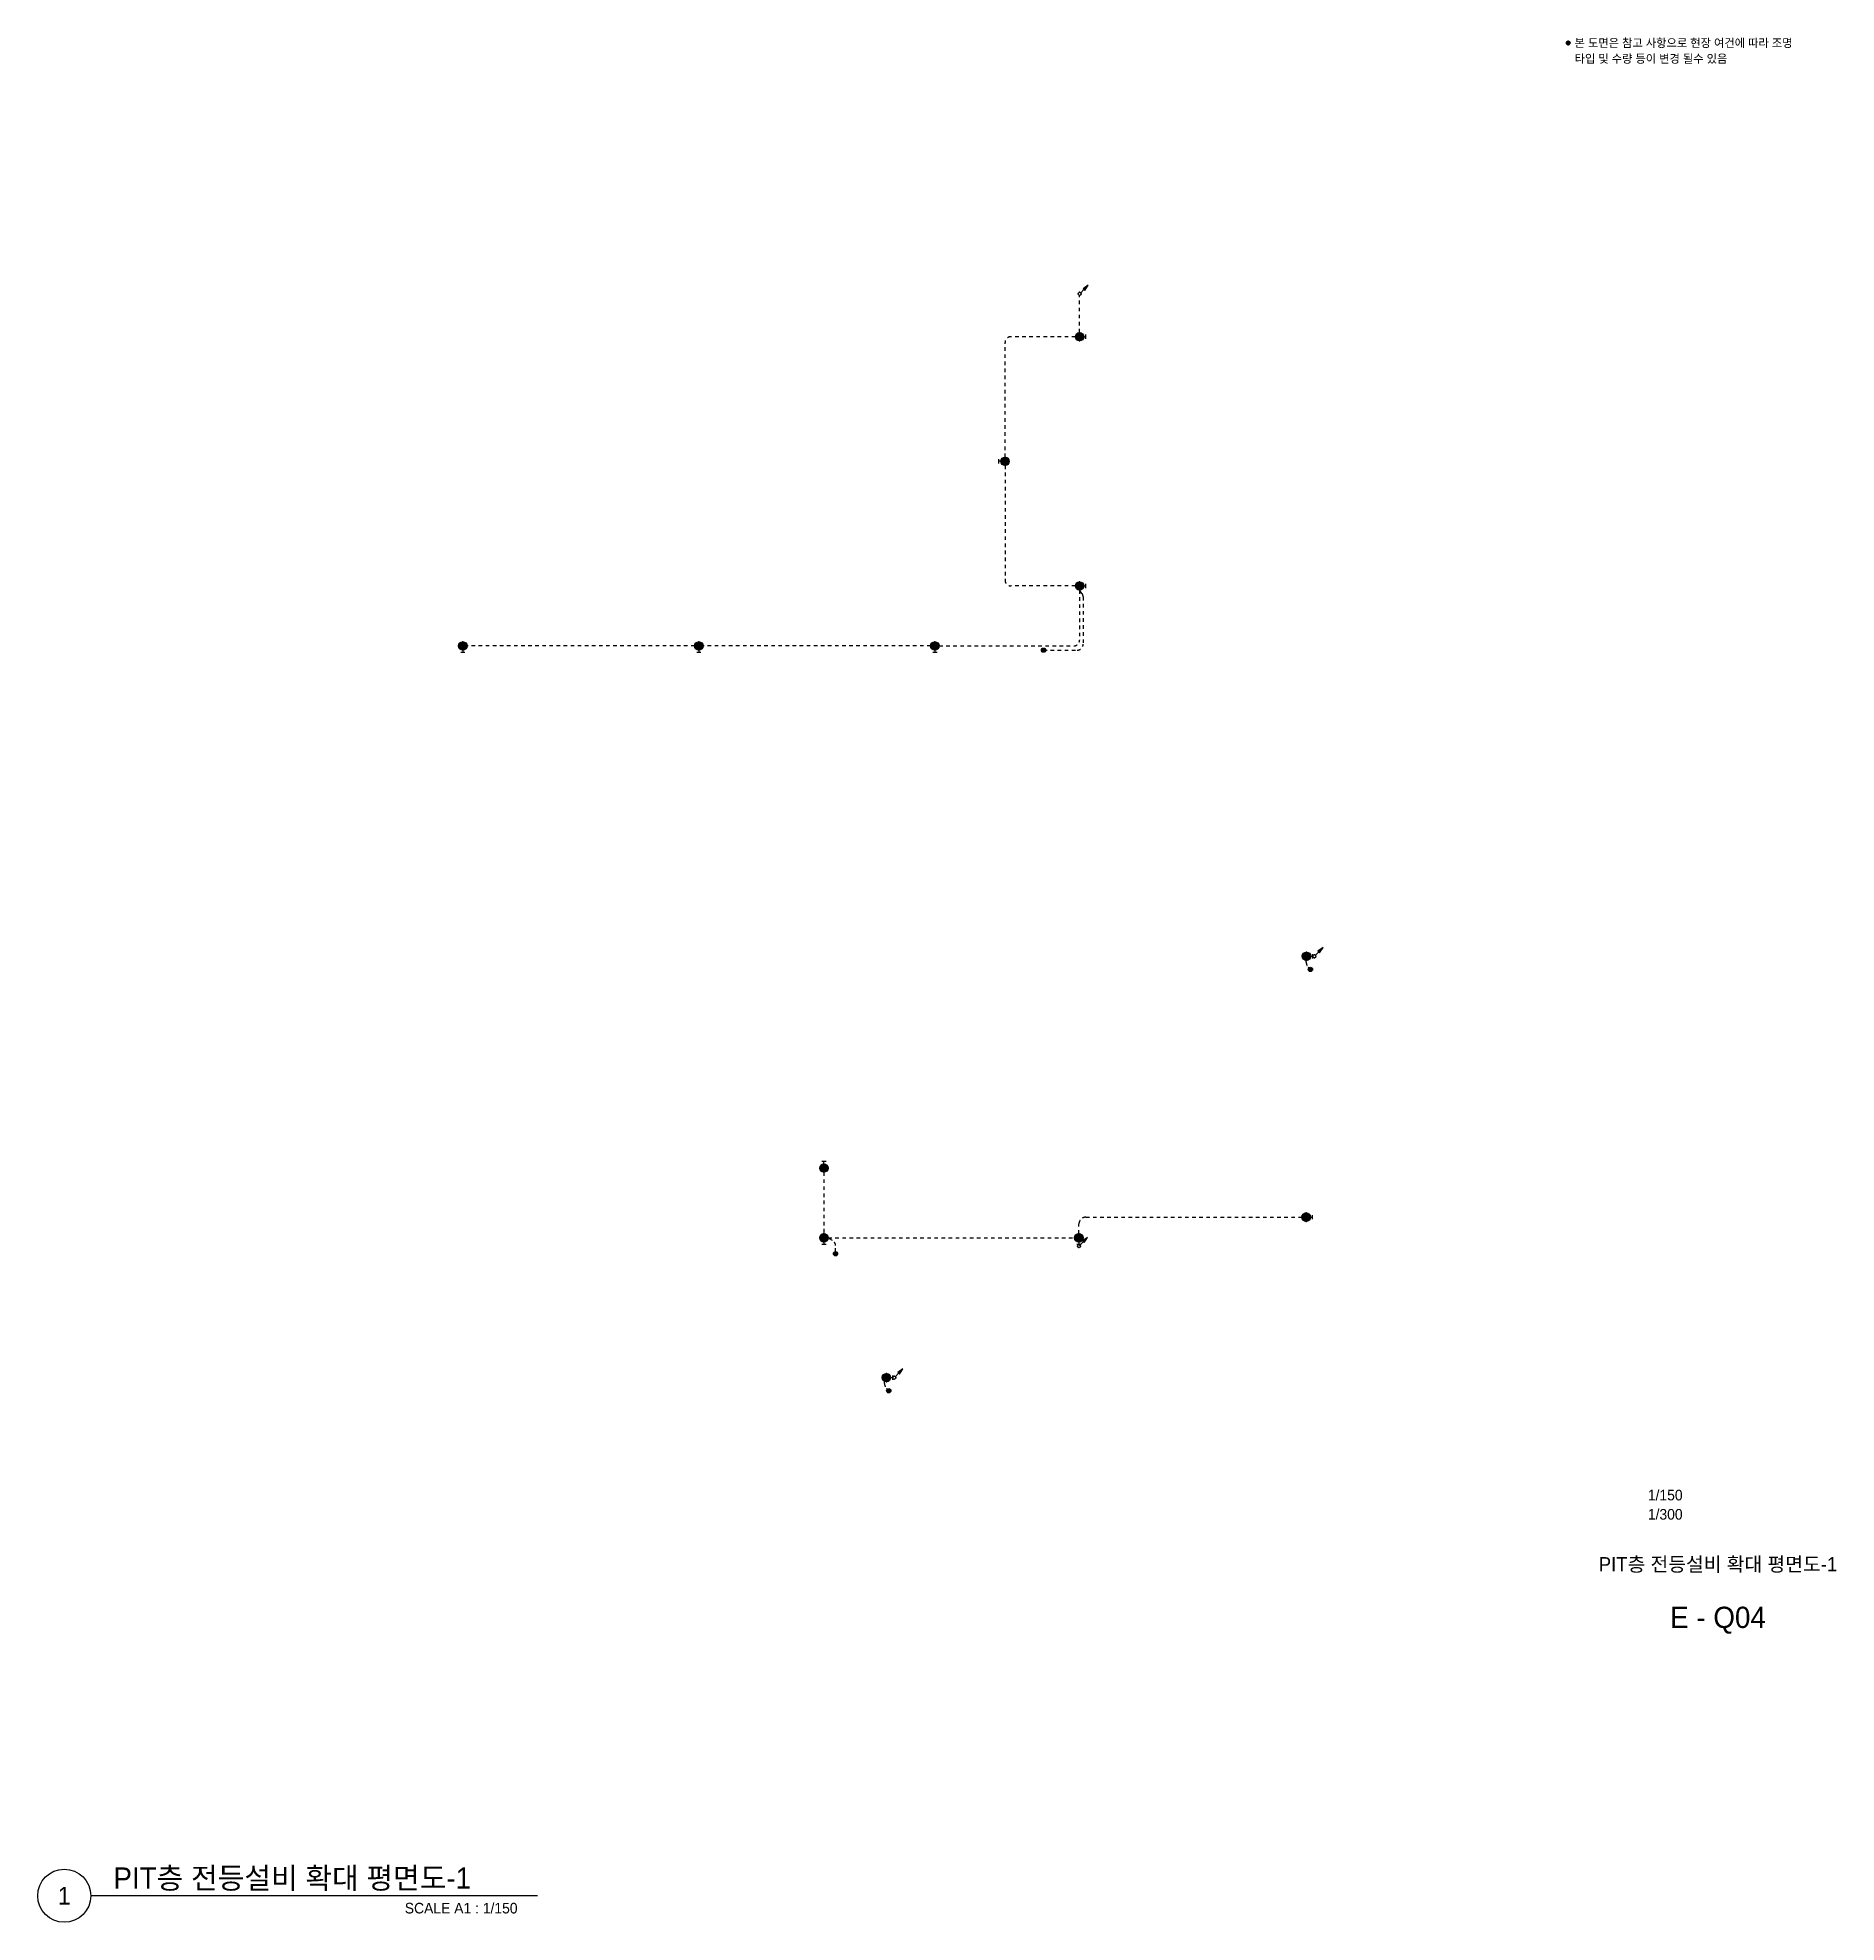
# Model space of a CAD drawing. Header units: millimetres. Extents: x 86947 to 500447, y -530175 to 1059536.
# Drawn here: x 297739 to 373938, y -530175 to -450332 of the extents above; entities that cross this region are included whole.
import ezdxf
from ezdxf.enums import TextEntityAlignment as Align

# ---------------------------------------------------------------- set-up
doc = ezdxf.new("R2010")
doc.units = ezdxf.units.MM
doc.header["$LTSCALE"] = 150
doc.linetypes.add('D1', pattern=[3, 1, -1, 1])
for name, color, linetype in [('------03 Lighting Fixture', 3, 'Continuous'), ('------04 Lighting Switch', 2, 'Continuous'), ('-----20 General Symbol', 3, 'Continuous'), ('-----23 Concealed or Exposed Wire', 4, 'D1'), ('-----30 Text', 2, 'Continuous'), ('-----41 Drawing Title', 2, 'Continuous'), ('-----42 Drawing Number', 2, 'Continuous'), ('-----43 Drawing Scale', 3, 'Continuous')]:
    doc.layers.add(name, color=color, linetype=linetype)
doc.styles.add('ELEC', font='')
doc.styles.get('ELEC').set_extended_font_data('Dotum')

msp = doc.modelspace()

# ---------------------------------------------------------------- texts
at = {"layer": '-----41 Drawing Title', "style": 'ELEC'}
msp.add_text('PIT층 전등설비 확대 평면도-1', height=600, dxfattribs=at).set_placement((368925, -515005), align=Align.MIDDLE_CENTER)
at = {"layer": '-----41 Drawing Title', "color": 2, "style": 'ELEC'}
msp.add_text('PIT층 전등설비 확대 평면도-1', height=900, dxfattribs=at).set_placement((300948, -528750))
at = {"layer": '-----41 Drawing Title', "color": 7, "style": 'ELEC'}
msp.add_text('1', height=750, dxfattribs=at).set_placement((298864, -529050), align=Align.MIDDLE)
at = {"layer": '-----41 Drawing Title', "style": 'ELEC'}
msp.add_text('SCALE A1 : 1/150', height=450, dxfattribs=at).set_placement((318069, -529800), align=Align.RIGHT)
at = {"layer": '-----42 Drawing Number', "style": 'ELEC'}
msp.add_text('E - Q04', height=900, dxfattribs=at).set_placement((368925, -517255), align=Align.MIDDLE_CENTER)
at = {"layer": '-----43 Drawing Scale', "style": 'ELEC'}
for s, p in [('1/150', (366690, -512075)), ('1/300', (366690, -512890))]:
    msp.add_text(s, height=450, dxfattribs=at).set_placement(p, align=Align.MIDDLE_CENTER)

# ---------------------------------------------------------------- blocks, each defined once
blk = doc.blocks.new('A$C0b6403cb')
at = {"layer": '-----30 Text'}
h = blk.add_hatch(color=256, dxfattribs=at)
edge = h.paths.add_edge_path()
edge.add_arc((-26637, -5011), 160, 0, 360)
h = blk.add_hatch(color=256, dxfattribs=at)
edge = h.paths.add_edge_path()
edge.add_arc((-26637, -5011), 160, 0, 360)
blk.add_circle((-26637, -5011), 160, dxfattribs=at)
blk.add_circle((-26637, -5011), 160, dxfattribs=at)
for p in [(-26796, -5011), (-26796, -5011), (-26637, -4851), (-26637, -4851), (-26637, -5171), (-26637, -5171), (-26477, -5011), (-26477, -5011)]:
    blk.add_point(p, dxfattribs=at)
at = {"layer": '-----30 Text', "style": 'ELEC'}
for s, p in [('본 도면은 참고 사항으로 현장 여건에 따라 조명', (-26101, -5011)), ('타입 및 수량 등이 변경 될수 있음', (-26101, -6345))]:
    blk.add_text(s, height=700, dxfattribs=at).set_placement(p, align=Align.MIDDLE_LEFT)
blk = doc.blocks.new('*U12')
h = blk.add_hatch(color=256)
edge = h.paths.add_edge_path()
edge.add_arc((0, -75), 75, 0, 360)
blk.add_circle((0, -75), 75)
blk = doc.blocks.new('O01')
blk.add_hatch(color=256).paths.add_polyline_path([(-149, -218), (-218, -149), (-368, -368)])
blk.add_line((-46, -46), (-184, -184))
blk.add_lwpolyline([(-368, -368), (-149, -218), (-218, -149), (-368, -368)])
blk.add_circle((0, 0), 65)
for p in [(-65, 0), (-65, 0), (0, 65), (0, 65), (65, 0), (65, 0), (0, -65), (0, -65)]:
    blk.add_point(p)
blk = doc.blocks.new('D06')
for p, q in [((-75, 0), (0, 0)), ((0, -75), (0, 75))]:
    blk.add_line(p, q)
at = {"linetype": 'Continuous'}
blk.add_circle((-225, 0), 150, dxfattribs=at)
for p in [(-375, 0), (-225, 150), (-75, 0), (-225, -150)]:
    blk.add_point(p)
blk = doc.blocks.new('E06')
blk.add_hatch(color=256).paths.add_polyline_path([(-75, 0, 1), (-375, 0, 1)])
blk.add_blockref('D06', (0, 0))

# ---------------------------------------------------------------- linework, layer by layer
at = {"layer": '-----23 Concealed or Exposed Wire'}
for p, q in [((341880, -462820), (341880, -461250)), ((341700, -463000), (338970, -463000)), ((338720, -468100), (338720, -463250)), ((338720, -468460), (338720, -473310)), ((341700, -473560), (338970, -473560)), ((341880, -473740), (341880, -475850)), ((341980, -473873), (341880, -473740)), ((342030, -474023), (342030, -476030)), ((325570, -476100), (315930, -476100)), ((335570, -476100), (325930, -476100)), ((335930, -476100), (341630, -476100)), ((340350, -476280), (341780, -476280)), ((331416, -501288), (331230, -501180)), ((331540, -501760), (331540, -501504))]:
    msp.add_line(p, q, dxfattribs=at)
at = {"layer": '-----23 Concealed or Exposed Wire', "elevation": 0}
for points in [[(351660, -489804), (351568, -489712, -0.198912), (351480, -489500), (351480, -489430)], [(341850, -501000), (341850, -500600, -0.414214), (342150, -500300), (351300, -500300)], [(333793, -507654), (333700, -507562, -0.198912), (333613, -507350), (333613, -507267)]]:
    msp.add_lwpolyline(points, format="xyb", dxfattribs=at)
for points in [[(331050, -498400), (331050, -501000)], [(331230, -501180), (341670, -501180)]]:
    msp.add_lwpolyline(points, dxfattribs=at)
at = {"layer": '-----23 Concealed or Exposed Wire'}
for centre, start, end in [((338970, -463250), 90, 180), ((338970, -473310), 180, 270), ((341780, -474023), 0, 36.8699), ((341630, -475850), 270, 0), ((341780, -476030), 270, 0), ((331290, -501504, 0), 0, 59.85853)]:
    msp.add_arc(centre, 250, start, end, dxfattribs=at)
at = {"layer": '-----41 Drawing Title', "color": 7}
msp.add_line((318911, -529050), (299989, -529050), dxfattribs=at)
msp.add_circle((298864, -529050), 1125, dxfattribs=at)

# ---------------------------------------------------------------- block references
at = {"layer": '------03 Lighting Fixture', "xscale": 1.2, "yscale": 1.2, "zscale": 1.2}
for p in [(342150, -463000), (342150, -473560), (351763, -489250), (351750, -500300), (333963, -507100)]:
    msp.add_blockref('E06', p, dxfattribs=at)
for p, rotation in [((338450, -468280), 180), ((315750, -476370), 270), ((325750, -476370), 270), ((335750, -476370), 270), ((331050, -497950), 89.99999999999999), ((331050, -501450), 270), ((341850, -501450), 270)]:
    msp.add_blockref('E06', p, dxfattribs=dict(at, rotation=rotation))
at = {"layer": '------04 Lighting Switch', "xscale": 1.2, "yscale": 1.2, "zscale": 1.2}
for p, rotation in [((340350, -476370), 179.9999999999999), ((351750, -489804), 270), ((331450, -501850), 89.99999999999997), ((333883, -507654), 270)]:
    msp.add_blockref('*U12', p, dxfattribs=dict(at, rotation=rotation))
at = {"layer": '-----20 General Symbol', "rotation": 180}
for p in [(341880, -461185), (351828, -489250), (341850, -501528), (334028, -507100)]:
    msp.add_blockref('O01', p, dxfattribs=at)
at = {"xscale": 0.5, "yscale": 0.5, "zscale": 0.5}
msp.add_blockref('A$C0b6403cb', (375900, -448050), dxfattribs=at)

msp.set_redraw_order([(e.dxf.handle, doc.entitydb.next_handle()) for e in msp.query("TEXT MTEXT ATTDEF DIMENSION ARC_DIMENSION")])  # texts and dimensions are drawn at this point

doc.saveas('drawing.dxf')
